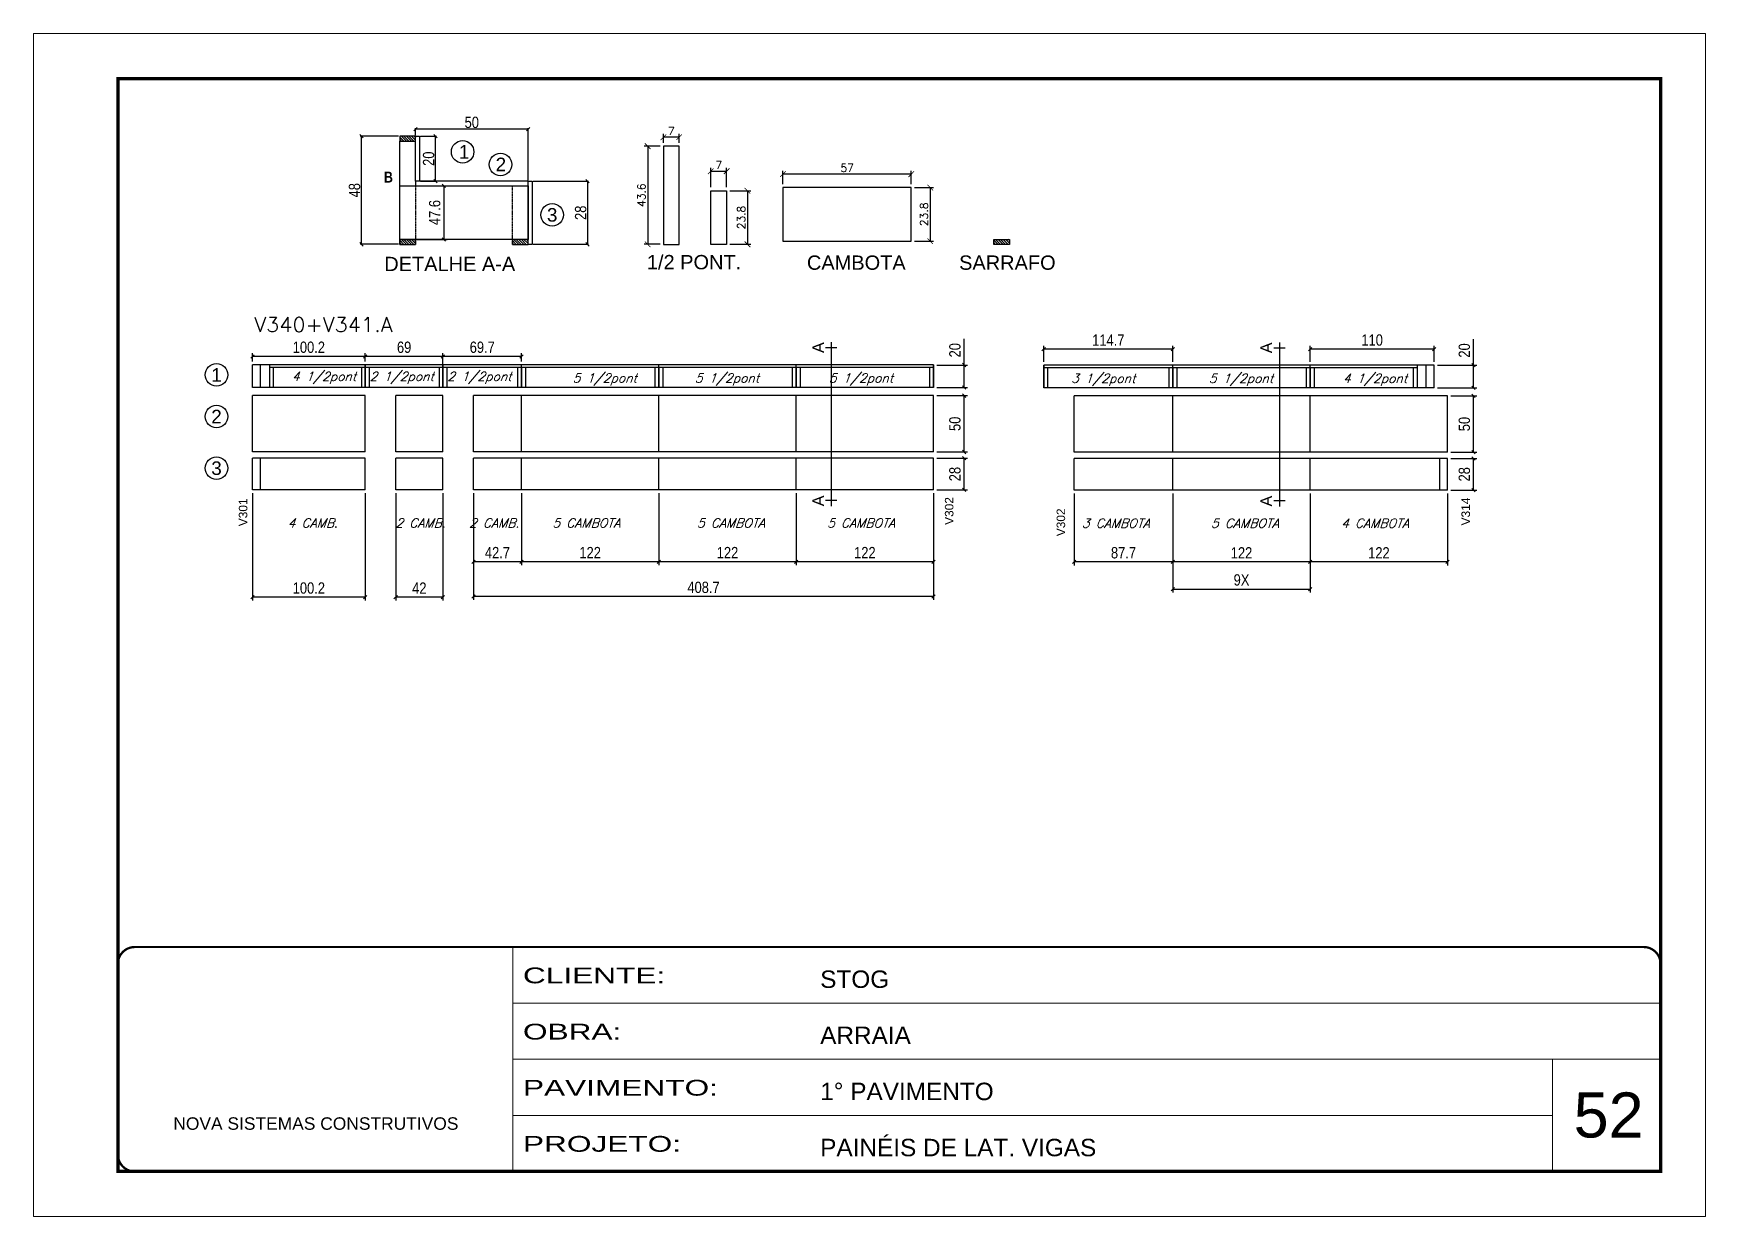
# Model space of a CAD drawing. Extents: x -3394 to 16474, y -5031 to 14397.
# Drawn here: x 9027 to 10512, y -436 to 614 of the extents above; entities that cross this region are included whole.
import ezdxf
from ezdxf.enums import TextEntityAlignment as Align

# ---------------------------------------------------------------- set-up
doc = ezdxf.new("R2010")
doc.units = 0
for name, pattern in [('CONTINUO', [0]), ('DASHED', [0.75, 0.5, -0.25]), ('HIDDEN', [0.375, 0.25, -0.125])]:
    doc.linetypes.add(name, pattern=pattern)
doc.layers.get('0').update_dxf_attribs({"linetype": 'CONTINUOUS'})
doc.layers.get('Defpoints').update_dxf_attribs({"linetype": 'CONTINUOUS'})
for name, color, linetype, lineweight in [('CARIMBO', 255, 'CONTINUOUS', 9), ('Folhas', 255, 'CONTINUOUS', 9), ('SARRAFO DE PRESSAO', 251, 'DASHED', 9), ('Texto Seção', 7, 'CONTINUOUS', 15)]:
    doc.layers.add(name, color=color, linetype=linetype, lineweight=lineweight)
for name, color, linetype in [('COTA', 241, 'CONTINUOUS'), ('detalhes', 4, 'CONTINUOUS'), ('NOMENCLATURA', 7, 'CONTINUOUS'), ('Painéis', 200, 'CONTINUOUS'), ('Sarr 3.5x7', 81, 'CONTINUOUS'), ('SARR_2.2x7', 40, 'CONTINUOUS'), ('SARR_3.5x7', 81, 'CONTINUOUS'), ('texto', 7, 'CONTINUOUS')]:
    doc.layers.add(name, color=color, linetype=linetype)
doc.styles.add('ARIAL', font='arial.ttf')
doc.styles.add('COTA TECNICA', font='techl___.ttf', dxfattribs={"height": 10})
doc.styles.add('COTA TECNICA 2X', font='techl___.ttf', dxfattribs={"height": 10})
doc.styles.add('REGUA-120', font='ROMANS.shx', dxfattribs={"height": 15})
doc.styles.add('ROMANS', font='romans.shx')
doc.styles.add('TECNICA', font='techb___.ttf', dxfattribs={"height": 10})
doc.styles.add('Tecnologia', font='')
doc.styles.get('Tecnologia').set_extended_font_data('Forgotten Futurist')
doc.dimstyles.new('Cota Seção (2x)', dxfattribs={"dimtxt": 7, "dimasz": 5, "dimexe": 3, "dimexo": 3, "dimgap": 2, "dimtad": 3, "dimdec": 1, "dimlfac": 0.5, "dimzin": 12, "dimdsep": 46, "dimtxsty": 'ROMANS', "dimblk": 'ARCHTICK', "dimcen": 0, "dimclrd": 4, "dimclre": 4, "dimclrt": 1, "dimadec": 1, "dimazin": 3, "dimtfac": 1, "dimtdec": 1, "dimtmove": 0, "dimatfit": 3, "dimldrblk": 'OBLIQUE', "dimfxl": 1, "dimtolj": 1, "dimtzin": 12, "dimarcsym": 0})
doc.dimstyles.new('PAINEL', dxfattribs={"dimtxt": 10, "dimasz": 3, "dimexe": 3, "dimexo": 3, "dimgap": 3, "dimtad": 1, "dimdec": 1, "dimzin": 12, "dimdsep": 46, "dimtxsty": 'COTA TECNICA', "dimblk1": 'OBLIQUE', "dimblk2": 'OBLIQUE', "dimsah": 1, "dimcen": 0.9, "dimclrd": 4, "dimclre": 4, "dimclrt": 240, "dimadec": 1, "dimazin": 3, "dimtfac": 1, "dimtdec": 1, "dimtmove": 0, "dimatfit": 3, "dimfxl": 1, "dimtolj": 1, "dimtzin": 12, "dimarcsym": 0})
doc.dimstyles.new('SECAO', dxfattribs={"dimscale": 0.333333, "dimtxt": 5, "dimasz": 9, "dimexe": 3, "dimexo": 3, "dimgap": 3, "dimtad": 1, "dimdec": 1, "dimlfac": 0.5, "dimzin": 12, "dimdsep": 46, "dimtxsty": 'COTA TECNICA 2X', "dimblk1": 'OBLIQUE', "dimblk2": 'OBLIQUE', "dimsah": 1, "dimcen": 0.9, "dimclrd": 4, "dimclre": 4, "dimclrt": 240, "dimadec": 1, "dimazin": 3, "dimtfac": 1, "dimtdec": 1, "dimtmove": 0, "dimatfit": 3, "dimfxl": 1, "dimtolj": 1, "dimtzin": 12, "dimarcsym": 0})
pattern_1 = [(135, (40171.8616, -122994.1028), (-1.122532015, -1.122532015), [])]
pattern_2 = [(135, (40071.8616, -123085.7028), (-1.122532015, -1.122532015), [])]
pattern_3 = [(135, (40171.8616, -123085.7028), (-1.122532015, -1.122532015), [])]

msp = doc.modelspace()

# ---------------------------------------------------------------- texts
at = {"layer": 'CARIMBO', "style": 'ARIAL'}
msp.add_text('52', height=40, dxfattribs=at).set_placement((10395.07, -366.21))
at = {"layer": 'detalhes', "style": 'TECNICA'}
msp.add_text('B', height=9.6, dxfattribs=at).set_placement((9338.5, 481.35))
at = {"layer": 'detalhes', "color": 0, "linetype": 'Continuous', "style": 'ARIAL'}
for p in [(9724.1, 334.83), (10122, 334.62), (9724.1, 198.81), (10122, 198.6)]:
    msp.add_text('A', height=10.22, rotation=90, dxfattribs=at).set_placement(p, align=Align.MIDDLE_CENTER)
at = {"layer": 'NOMENCLATURA', "linetype": 'Continuous', "style": 'ARIAL'}
for s, p in [('V301', (9217.15, 176.32)), ('V302', (9844.23, 177.51)), ('V314', (10303, 177.04)), ('V302', (9943.44, 167.44))]:
    msp.add_text(s, height=7.567, rotation=90, dxfattribs=at).set_placement(p)
at = {"layer": 'Painéis', "color": 255, "style": 'ARIAL'}
for s, p in [('1', (9409.62, 508.54)), ('2', (9442.32, 497.42)), ('3', (9487.92, 452.64)), ('1', (9189.8, 310.62)), ('2', (9189.8, 273.66)), ('3', (9189.8, 227.83))]:
    msp.add_text(s, height=12, dxfattribs=at).set_placement(p, align=Align.MIDDLE_CENTER)
at = {"layer": 'texto', "color": 2, "char_height": 8, "attachment_point": 5, "style": 'ROMANS'}
for s, insert in [('{\\Q19;\\C256;4 1/2pont}', (9285.33, 307.93)), ('{\\Q19;\\C256;2 1/2pont}', (9354.33, 307.93)), ('{\\Q19;\\C256;2 1/2pont}', (9423.33, 307.93)), ('{\\Q19;\\C256;5 1/2pont}', (9534.65, 306.49)), ('{\\Q19;\\C256;5 1/2pont}', (9643.18, 306.49)), ('{\\Q19;\\C256;5 1/2pont}', (9762.18, 306.49)), ('{\\Q19;\\C256;3 1/2pont}', (9977.32, 306.27)), ('{\\Q19;\\C256;5 1/2pont}', (10099.69, 306.27)), ('{\\Q19;\\C256;4 1/2pont}', (10218.68, 306.27)), ('{\\Q19;\\C256;4 CAMB.}', (9275.24, 179.22)), ('{\\Q19;\\C256;2 CAMB.}', (9370.87, 179.22)), ('{\\Q19;\\C256;2 CAMB.}', (9436.35, 179.22)), ('{\\Q19;\\C256;5 CAMBOTA}', (9518.18, 179.22)), ('{\\Q19;\\C256;5 CAMBOTA}', (9646.58, 179.22)), ('{\\Q19;\\C256;5 CAMBOTA}', (9762.18, 179.22)), ('{\\Q19;\\C256;3 CAMBOTA}', (9988.39, 179.01)), ('{\\Q19;\\C256;5 CAMBOTA}', (10103.08, 179.01)), ('{\\Q19;\\C256;4 CAMBOTA}', (10218.68, 179.01))]:
    msp.add_mtext(s, dxfattribs=dict(at, insert=insert))
at = {"layer": 'Texto Seção', "color": 0, "linetype": 'Continuous', "style": 'ARIAL'}
for s, height, p in [('1/2 PONT.', 12.696, (9613.89, 410.69)), ('CAMBOTA', 12.696, (9757.99, 410.26)), ('SARRAFO', 12.696, (9892.15, 410.26)), ('DETALHE A-A', 12.6957, (9396.93, 409.08))]:
    msp.add_text(s, height=height, dxfattribs=at).set_placement(p, align=Align.MIDDLE_CENTER)
at = {"layer": 'Texto Seção', "style": 'REGUA-120', "width": 1.05}
msp.add_text('V340+V341.A', height=13, dxfattribs=at).set_placement((9223.27, 348.72))

# ---------------------------------------------------------------- blocks, each defined once
blk = doc.blocks.new('9999999999')
at = {"color": 30, "linetype": 'CONTINUO'}
for p, q in [((98564.6, 34230.2), (98564.6, 34429.4)), ((98564.6, 34379.6), (99584, 34379.6)), ((98564.6, 34329.8), (99488, 34329.8)), ((99584, 34329.8), (99488, 34329.8)), ((99488, 34329.8), (99488, 34230.2)), ((98564.6, 34280), (99488, 34280))]:
    blk.add_line(p, q, dxfattribs=at)
at = {"color": 30, "linetype": 'CONTINUO', "const_width": 2}
blk.add_lwpolyline([(99584, 34230.2), (99584, 34414.4, 0.414214), (99569, 34429.4), (98229, 34429.4, 0.414214), (98214, 34414.4), (98214, 34245.2, 0.414214), (98229, 34230.2), (99584, 34230.2)], format="xyb", dxfattribs=at)
at = {"layer": 'Folhas'}
blk.add_lwpolyline([(98139, 34190.2), (99624, 34190.2), (99624, 35240.2), (98139, 35240.2)], close=True, dxfattribs=at)
at = {"layer": 'Folhas', "color": 30, "const_width": 3}
blk.add_lwpolyline([(98214, 34230.2), (99584, 34230.2), (99584, 35200.2), (98214, 35200.2)], close=True, dxfattribs=at)
at = {"color": 7, "linetype": 'Continuous', "ltscale": 5, "style": 'ARIAL'}
for s, height, p in [('STOG', 15.48, (98837.7, 34393.1)), ('ARRAIA', 15.48, (98837.7, 34343.3)), ('1° PAVIMENTO', 15.483, (98837.7, 34293.5)), ('NOVA SISTEMAS CONSTRUTIVOS', 11.059, (98263.2, 34267.2)), ('PAINÉIS DE LAT. VIGAS', 15.483, (98837.7, 34243.7))]:
    blk.add_text(s, height=height, dxfattribs=at).set_placement(p)
at = {"layer": 'Folhas', "color": 7, "style": 'Tecnologia', "width": 1.5}
for s, p in [('CLIENTE:', (98573.7, 34397.2)), ('OBRA:', (98573.7, 34347.3)), ('PAVIMENTO:', (98573.7, 34297.5)), ('PROJETO:', (98573.7, 34247.7))]:
    blk.add_text(s, height=14, dxfattribs=at).set_placement(p)
blk = doc.blocks.new('_Oblique')
at = {"color": 0, "linetype": 'ByBlock', "lineweight": -2}
blk.add_line((-0.5, -0.5), (0.5, 0.5), dxfattribs=at)
blk = doc.blocks.new('*D1697')
at = {"layer": 'COTA', "color": 4, "lineweight": -2, "transparency": 16777216}
for p, q in [((9924.4, 322.2), (9924.4, 336.4)), ((10039.1, 333.4), (9924.4, 333.4)), ((10039.1, 322.2), (10039.1, 336.4))]:
    blk.add_line(p, q, dxfattribs=at)
at = {"layer": 'Defpoints', "color": 0, "transparency": 16777216}
for p in [(9924.4, 333.4), (9924.4, 319.2), (10039.1, 319.2)]:
    blk.add_point(p, dxfattribs=at)
at = {"layer": 'COTA', "color": 4, "lineweight": -2, "transparency": 16777216, "xscale": 3, "yscale": 3, "zscale": 3, "rotation": 180}
blk.add_blockref('_Oblique', (9924.4, 333.4), dxfattribs=at)
at = {"layer": 'COTA', "color": 4, "lineweight": -2, "transparency": 16777216, "xscale": 3, "yscale": 3, "zscale": 3}
blk.add_blockref('_Oblique', (10039.1, 333.4), dxfattribs=at)
at = {"layer": 'COTA', "color": 240, "transparency": 16777216, "insert": (9981.8, 341.5), "char_height": 10, "attachment_point": 5, "style": 'COTA TECNICA'}
blk.add_mtext('\\A1;114.7', dxfattribs=at)
blk = doc.blocks.new('*D1698')
at = {"layer": 'COTA', "color": 4, "linetype": 'ByBlock', "lineweight": -2, "transparency": 16777216}
for p, q in [((10161.1, 205.4), (10161.1, 141.6)), ((10283.1, 205.4), (10283.1, 141.6)), ((10283.1, 144.6), (10161.1, 144.6))]:
    blk.add_line(p, q, dxfattribs=at)
at = {"layer": 'Defpoints', "color": 0, "linetype": 'ByBlock', "transparency": 16777216}
for p in [(10161.1, 208.4), (10283.1, 208.4), (10161.1, 144.6)]:
    blk.add_point(p, dxfattribs=at)
at = {"layer": 'COTA', "color": 4, "linetype": 'ByBlock', "lineweight": -2, "transparency": 16777216, "xscale": 3, "yscale": 3, "zscale": 3, "rotation": 180}
blk.add_blockref('_Oblique', (10161.1, 144.6), dxfattribs=at)
at = {"layer": 'COTA', "color": 4, "linetype": 'ByBlock', "lineweight": -2, "transparency": 16777216, "xscale": 3, "yscale": 3, "zscale": 3}
blk.add_blockref('_Oblique', (10283.1, 144.6), dxfattribs=at)
at = {"layer": 'COTA', "color": 240, "linetype": 'ByBlock', "transparency": 16777216, "insert": (10222.1, 152.7), "char_height": 10, "attachment_point": 5, "style": 'COTA TECNICA'}
blk.add_mtext('\\A1;122', dxfattribs=at)
blk = doc.blocks.new('*D1699')
at = {"layer": 'COTA', "color": 4, "lineweight": -2, "transparency": 16777216}
for p, q in [((10039.1, 205.4), (10039.1, 141.6)), ((10161.1, 205.4), (10161.1, 141.6)), ((10161.1, 144.6), (10039.1, 144.6))]:
    blk.add_line(p, q, dxfattribs=at)
at = {"layer": 'Defpoints', "color": 0, "transparency": 16777216}
for p in [(10039.1, 208.4), (10161.1, 208.4), (10039.1, 144.6)]:
    blk.add_point(p, dxfattribs=at)
at = {"layer": 'COTA', "color": 4, "lineweight": -2, "transparency": 16777216, "xscale": 3, "yscale": 3, "zscale": 3, "rotation": 180}
blk.add_blockref('_Oblique', (10039.1, 144.6), dxfattribs=at)
at = {"layer": 'COTA', "color": 4, "lineweight": -2, "transparency": 16777216, "xscale": 3, "yscale": 3, "zscale": 3}
blk.add_blockref('_Oblique', (10161.1, 144.6), dxfattribs=at)
at = {"layer": 'COTA', "color": 240, "transparency": 16777216, "insert": (10100.1, 152.7), "char_height": 10, "attachment_point": 5, "style": 'COTA TECNICA'}
blk.add_mtext('\\A1;122', dxfattribs=at)
blk = doc.blocks.new('*D1700')
at = {"layer": 'COTA', "color": 4, "lineweight": -2, "transparency": 16777216}
for p, q in [((9951.4, 205.4), (9951.4, 141.6)), ((10039.1, 205.4), (10039.1, 141.6)), ((10039.1, 144.6), (9951.4, 144.6))]:
    blk.add_line(p, q, dxfattribs=at)
at = {"layer": 'Defpoints', "color": 0, "transparency": 16777216}
for p in [(9951.4, 208.4), (10039.1, 208.4), (9951.4, 144.6)]:
    blk.add_point(p, dxfattribs=at)
at = {"layer": 'COTA', "color": 4, "lineweight": -2, "transparency": 16777216, "xscale": 3, "yscale": 3, "zscale": 3, "rotation": 180}
blk.add_blockref('_Oblique', (9951.4, 144.6), dxfattribs=at)
at = {"layer": 'COTA', "color": 4, "lineweight": -2, "transparency": 16777216, "xscale": 3, "yscale": 3, "zscale": 3}
blk.add_blockref('_Oblique', (10039.1, 144.6), dxfattribs=at)
at = {"layer": 'COTA', "color": 240, "transparency": 16777216, "insert": (9995.3, 152.7), "char_height": 10, "attachment_point": 5, "style": 'COTA TECNICA'}
blk.add_mtext('\\A1;87.7', dxfattribs=at)
blk = doc.blocks.new('*D1701')
at = {"layer": 'COTA', "color": 4, "linetype": 'ByBlock', "lineweight": -2, "transparency": 16777216}
for p, q in [((9704.6, 205.6), (9704.6, 141.8)), ((9826.6, 205.6), (9826.6, 141.8)), ((9826.6, 144.8), (9704.6, 144.8))]:
    blk.add_line(p, q, dxfattribs=at)
at = {"layer": 'Defpoints', "color": 0, "linetype": 'ByBlock', "transparency": 16777216}
for p in [(9704.6, 208.6), (9826.6, 208.6), (9704.6, 144.8)]:
    blk.add_point(p, dxfattribs=at)
at = {"layer": 'COTA', "color": 4, "linetype": 'ByBlock', "lineweight": -2, "transparency": 16777216, "xscale": 3, "yscale": 3, "zscale": 3, "rotation": 180}
blk.add_blockref('_Oblique', (9704.6, 144.8), dxfattribs=at)
at = {"layer": 'COTA', "color": 4, "linetype": 'ByBlock', "lineweight": -2, "transparency": 16777216, "xscale": 3, "yscale": 3, "zscale": 3}
blk.add_blockref('_Oblique', (9826.6, 144.8), dxfattribs=at)
at = {"layer": 'COTA', "color": 240, "linetype": 'ByBlock', "transparency": 16777216, "insert": (9765.6, 152.9), "char_height": 10, "attachment_point": 5, "style": 'COTA TECNICA'}
blk.add_mtext('\\A1;122', dxfattribs=at)
blk = doc.blocks.new('*D1702')
at = {"layer": 'COTA', "color": 4, "linetype": 'ByBlock', "lineweight": -2, "transparency": 16777216}
for p, q in [((9460.6, 205.6), (9460.6, 141.8)), ((9582.6, 205.6), (9582.6, 141.8)), ((9582.6, 144.8), (9460.6, 144.8))]:
    blk.add_line(p, q, dxfattribs=at)
at = {"layer": 'Defpoints', "color": 0, "linetype": 'ByBlock', "transparency": 16777216}
for p in [(9460.6, 208.6), (9582.6, 208.6), (9460.6, 144.8)]:
    blk.add_point(p, dxfattribs=at)
at = {"layer": 'COTA', "color": 4, "linetype": 'ByBlock', "lineweight": -2, "transparency": 16777216, "xscale": 3, "yscale": 3, "zscale": 3, "rotation": 180}
blk.add_blockref('_Oblique', (9460.6, 144.8), dxfattribs=at)
at = {"layer": 'COTA', "color": 4, "linetype": 'ByBlock', "lineweight": -2, "transparency": 16777216, "xscale": 3, "yscale": 3, "zscale": 3}
blk.add_blockref('_Oblique', (9582.6, 144.8), dxfattribs=at)
at = {"layer": 'COTA', "color": 240, "linetype": 'ByBlock', "transparency": 16777216, "insert": (9521.6, 152.9), "char_height": 10, "attachment_point": 5, "style": 'COTA TECNICA'}
blk.add_mtext('\\A1;122', dxfattribs=at)
blk = doc.blocks.new('*D1703')
at = {"layer": 'COTA', "color": 4, "lineweight": -2, "transparency": 16777216}
for p, q in [((9582.6, 205.6), (9582.6, 141.8)), ((9704.6, 205.6), (9704.6, 141.8)), ((9704.6, 144.8), (9582.6, 144.8))]:
    blk.add_line(p, q, dxfattribs=at)
at = {"layer": 'Defpoints', "color": 0, "transparency": 16777216}
for p in [(9582.6, 208.6), (9704.6, 208.6), (9582.6, 144.8)]:
    blk.add_point(p, dxfattribs=at)
at = {"layer": 'COTA', "color": 4, "lineweight": -2, "transparency": 16777216, "xscale": 3, "yscale": 3, "zscale": 3, "rotation": 180}
blk.add_blockref('_Oblique', (9582.6, 144.8), dxfattribs=at)
at = {"layer": 'COTA', "color": 4, "lineweight": -2, "transparency": 16777216, "xscale": 3, "yscale": 3, "zscale": 3}
blk.add_blockref('_Oblique', (9704.6, 144.8), dxfattribs=at)
at = {"layer": 'COTA', "color": 240, "transparency": 16777216, "insert": (9643.6, 152.9), "char_height": 10, "attachment_point": 5, "style": 'COTA TECNICA'}
blk.add_mtext('\\A1;122', dxfattribs=at)
blk = doc.blocks.new('*D1704')
at = {"layer": 'COTA', "color": 4, "lineweight": -2, "transparency": 16777216}
for p, q in [((9417.9, 205.6), (9417.9, 141.8)), ((9460.6, 205.6), (9460.6, 141.8)), ((9460.6, 144.8), (9417.9, 144.8))]:
    blk.add_line(p, q, dxfattribs=at)
at = {"layer": 'Defpoints', "color": 0, "transparency": 16777216}
for p in [(9417.9, 208.6), (9460.6, 208.6), (9417.9, 144.8)]:
    blk.add_point(p, dxfattribs=at)
at = {"layer": 'COTA', "color": 4, "lineweight": -2, "transparency": 16777216, "xscale": 3, "yscale": 3, "zscale": 3, "rotation": 180}
blk.add_blockref('_Oblique', (9417.9, 144.8), dxfattribs=at)
at = {"layer": 'COTA', "color": 4, "lineweight": -2, "transparency": 16777216, "xscale": 3, "yscale": 3, "zscale": 3}
blk.add_blockref('_Oblique', (9460.6, 144.8), dxfattribs=at)
at = {"layer": 'COTA', "color": 240, "transparency": 16777216, "insert": (9439.3, 152.9), "char_height": 10, "attachment_point": 5, "style": 'COTA TECNICA'}
blk.add_mtext('\\A1;42.7', dxfattribs=at)
blk = doc.blocks.new('*D1741')
at = {"layer": 'COTA', "color": 4, "lineweight": -2, "transparency": 16777216}
for p, q in [((9417.9, 205.6), (9417.9, 110.9)), ((9826.6, 205.6), (9826.6, 110.9)), ((9826.6, 113.9), (9417.9, 113.9))]:
    blk.add_line(p, q, dxfattribs=at)
at = {"layer": 'Defpoints', "color": 0, "transparency": 16777216}
for p in [(9417.9, 208.6), (9826.6, 208.6), (9417.9, 113.9)]:
    blk.add_point(p, dxfattribs=at)
at = {"layer": 'COTA', "color": 4, "lineweight": -2, "transparency": 16777216, "xscale": 3, "yscale": 3, "zscale": 3, "rotation": 180}
blk.add_blockref('_Oblique', (9417.9, 113.9), dxfattribs=at)
at = {"layer": 'COTA', "color": 4, "lineweight": -2, "transparency": 16777216, "xscale": 3, "yscale": 3, "zscale": 3}
blk.add_blockref('_Oblique', (9826.6, 113.9), dxfattribs=at)
at = {"layer": 'COTA', "color": 240, "transparency": 16777216, "insert": (9622.3, 122), "char_height": 10, "attachment_point": 5, "style": 'COTA TECNICA'}
blk.add_mtext('\\A1;408.7', dxfattribs=at)
blk = doc.blocks.new('*D1692')
at = {"layer": 'COTA', "color": 4, "lineweight": -2, "transparency": 16777216}
for p, q in [((9348.9, 205.6), (9348.9, 110.3)), ((9390.9, 205.6), (9390.9, 110.3)), ((9390.9, 113.3), (9348.9, 113.3))]:
    blk.add_line(p, q, dxfattribs=at)
at = {"layer": 'Defpoints', "color": 0, "transparency": 16777216}
for p in [(9348.9, 208.6), (9390.9, 208.6), (9348.9, 113.3)]:
    blk.add_point(p, dxfattribs=at)
at = {"layer": 'COTA', "color": 4, "lineweight": -2, "transparency": 16777216, "xscale": 3, "yscale": 3, "zscale": 3, "rotation": 180}
blk.add_blockref('_Oblique', (9348.9, 113.3), dxfattribs=at)
at = {"layer": 'COTA', "color": 4, "lineweight": -2, "transparency": 16777216, "xscale": 3, "yscale": 3, "zscale": 3}
blk.add_blockref('_Oblique', (9390.9, 113.3), dxfattribs=at)
at = {"layer": 'COTA', "color": 240, "transparency": 16777216, "insert": (9369.9, 121.4), "char_height": 10, "attachment_point": 5, "style": 'COTA TECNICA'}
blk.add_mtext('\\A1;42', dxfattribs=at)
blk = doc.blocks.new('*D1693')
at = {"layer": 'COTA', "color": 4, "lineweight": -2, "transparency": 16777216}
for p, q in [((9221.7, 205.6), (9221.7, 110.3)), ((9321.9, 205.6), (9321.9, 110.3)), ((9321.9, 113.3), (9221.7, 113.3))]:
    blk.add_line(p, q, dxfattribs=at)
at = {"layer": 'Defpoints', "color": 0, "transparency": 16777216}
for p in [(9221.7, 208.6), (9321.9, 208.6), (9221.7, 113.3)]:
    blk.add_point(p, dxfattribs=at)
at = {"layer": 'COTA', "color": 4, "lineweight": -2, "transparency": 16777216, "xscale": 3, "yscale": 3, "zscale": 3, "rotation": 180}
blk.add_blockref('_Oblique', (9221.7, 113.3), dxfattribs=at)
at = {"layer": 'COTA', "color": 4, "lineweight": -2, "transparency": 16777216, "xscale": 3, "yscale": 3, "zscale": 3}
blk.add_blockref('_Oblique', (9321.9, 113.3), dxfattribs=at)
at = {"layer": 'COTA', "color": 240, "transparency": 16777216, "insert": (9271.8, 121.4), "char_height": 10, "attachment_point": 5, "style": 'COTA TECNICA'}
blk.add_mtext('\\A1;100.2', dxfattribs=at)
blk = doc.blocks.new('*D1694')
at = {"layer": 'COTA', "color": 4, "lineweight": -2, "transparency": 16777216}
for p, q in [((9829.6, 236.6), (9856.7, 236.6)), ((9853.7, 208.6), (9853.7, 236.6)), ((9829.6, 208.6), (9856.7, 208.6))]:
    blk.add_line(p, q, dxfattribs=at)
at = {"layer": 'Defpoints', "color": 0, "transparency": 16777216}
for p in [(9826.6, 236.6), (9853.7, 236.6), (9826.6, 208.6)]:
    blk.add_point(p, dxfattribs=at)
at = {"layer": 'COTA', "color": 4, "lineweight": -2, "transparency": 16777216, "xscale": 3, "yscale": 3, "zscale": 3}
for p, rotation in [((9853.7, 236.6), 90), ((9853.7, 208.6), 270)]:
    blk.add_blockref('_Oblique', p, dxfattribs=dict(at, rotation=rotation))
at = {"layer": 'COTA', "color": 240, "transparency": 16777216, "insert": (9845.6, 222.6), "char_height": 10, "attachment_point": 5, "rotation": 90, "style": 'COTA TECNICA'}
blk.add_mtext('\\A1;28', dxfattribs=at)
blk = doc.blocks.new('*D1695')
at = {"layer": 'COTA', "color": 4, "lineweight": -2, "transparency": 16777216}
for p, q in [((9829.6, 292.2), (9856.7, 292.2)), ((9853.7, 242.2), (9853.7, 292.2)), ((9829.6, 242.2), (9856.7, 242.2))]:
    blk.add_line(p, q, dxfattribs=at)
at = {"layer": 'Defpoints', "color": 0, "transparency": 16777216}
for p in [(9826.6, 292.2), (9853.7, 292.2), (9826.6, 242.2)]:
    blk.add_point(p, dxfattribs=at)
at = {"layer": 'COTA', "color": 4, "lineweight": -2, "transparency": 16777216, "xscale": 3, "yscale": 3, "zscale": 3}
for p, rotation in [((9853.7, 292.2), 90), ((9853.7, 242.2), 270)]:
    blk.add_blockref('_Oblique', p, dxfattribs=dict(at, rotation=rotation))
at = {"layer": 'COTA', "color": 240, "transparency": 16777216, "insert": (9845.6, 267.2), "char_height": 10, "attachment_point": 5, "rotation": 90, "style": 'COTA TECNICA'}
blk.add_mtext('\\A1;50', dxfattribs=at)
blk = doc.blocks.new('*D1696')
at = {"layer": 'COTA', "color": 4, "lineweight": -2, "transparency": 16777216}
for p, q in [((9853.7, 319.4), (9853.7, 342.6)), ((9829.6, 319.4), (9856.7, 319.4)), ((9853.7, 299.4), (9853.7, 319.4)), ((9829.6, 299.4), (9856.7, 299.4))]:
    blk.add_line(p, q, dxfattribs=at)
at = {"layer": 'Defpoints', "color": 0, "transparency": 16777216}
for p in [(9826.6, 319.4), (9853.7, 319.4), (9826.6, 299.4)]:
    blk.add_point(p, dxfattribs=at)
at = {"layer": 'COTA', "color": 4, "lineweight": -2, "transparency": 16777216, "xscale": 3, "yscale": 3, "zscale": 3}
for p, rotation in [((9853.7, 319.4), 90), ((9853.7, 299.4), 270)]:
    blk.add_blockref('_Oblique', p, dxfattribs=dict(at, rotation=rotation))
at = {"layer": 'COTA', "color": 240, "transparency": 16777216, "insert": (9845.6, 332.5), "char_height": 10, "attachment_point": 5, "rotation": 90, "style": 'COTA TECNICA'}
blk.add_mtext('\\A1;20', dxfattribs=at)
blk = doc.blocks.new('*D1742')
at = {"layer": 'COTA', "color": 4, "lineweight": -2, "transparency": 16777216}
for p, q in [((9390.9, 320.2), (9390.9, 330)), ((9460.6, 327), (9390.9, 327)), ((9460.6, 322.4), (9460.6, 330))]:
    blk.add_line(p, q, dxfattribs=at)
at = {"layer": 'Defpoints', "color": 0, "transparency": 16777216}
for p in [(9390.9, 327), (9390.9, 317.2), (9460.6, 319.4)]:
    blk.add_point(p, dxfattribs=at)
at = {"layer": 'COTA', "color": 4, "lineweight": -2, "transparency": 16777216, "xscale": 3, "yscale": 3, "zscale": 3, "rotation": 180}
blk.add_blockref('_Oblique', (9390.9, 327), dxfattribs=at)
at = {"layer": 'COTA', "color": 4, "lineweight": -2, "transparency": 16777216, "xscale": 3, "yscale": 3, "zscale": 3}
blk.add_blockref('_Oblique', (9460.6, 327), dxfattribs=at)
at = {"layer": 'COTA', "color": 240, "transparency": 16777216, "insert": (9425.8, 335.1), "char_height": 10, "attachment_point": 5, "style": 'COTA TECNICA'}
blk.add_mtext('\\A1;69.7', dxfattribs=at)
blk = doc.blocks.new('*D1743')
at = {"layer": 'COTA', "color": 4, "lineweight": -2, "transparency": 16777216}
for p, q in [((9321.9, 322.4), (9321.9, 330)), ((9390.9, 327), (9321.9, 327)), ((9390.9, 320.2), (9390.9, 330))]:
    blk.add_line(p, q, dxfattribs=at)
at = {"layer": 'Defpoints', "color": 0, "transparency": 16777216}
for p in [(9321.9, 327), (9321.9, 319.4), (9390.9, 317.2)]:
    blk.add_point(p, dxfattribs=at)
at = {"layer": 'COTA', "color": 4, "lineweight": -2, "transparency": 16777216, "xscale": 3, "yscale": 3, "zscale": 3, "rotation": 180}
blk.add_blockref('_Oblique', (9321.9, 327), dxfattribs=at)
at = {"layer": 'COTA', "color": 4, "lineweight": -2, "transparency": 16777216, "xscale": 3, "yscale": 3, "zscale": 3}
blk.add_blockref('_Oblique', (9390.9, 327), dxfattribs=at)
at = {"layer": 'COTA', "color": 240, "transparency": 16777216, "insert": (9356.4, 335.1), "char_height": 10, "attachment_point": 5, "style": 'COTA TECNICA'}
blk.add_mtext('\\A1;69', dxfattribs=at)
blk = doc.blocks.new('*D1744')
at = {"layer": 'COTA', "color": 4, "lineweight": -2, "transparency": 16777216}
for p, q in [((9221.7, 322.4), (9221.7, 330)), ((9321.9, 327), (9221.7, 327)), ((9321.9, 322.4), (9321.9, 330))]:
    blk.add_line(p, q, dxfattribs=at)
at = {"layer": 'Defpoints', "color": 0, "transparency": 16777216}
for p in [(9221.7, 327), (9221.7, 319.4), (9321.9, 319.4)]:
    blk.add_point(p, dxfattribs=at)
at = {"layer": 'COTA', "color": 4, "lineweight": -2, "transparency": 16777216, "xscale": 3, "yscale": 3, "zscale": 3, "rotation": 180}
blk.add_blockref('_Oblique', (9221.7, 327), dxfattribs=at)
at = {"layer": 'COTA', "color": 4, "lineweight": -2, "transparency": 16777216, "xscale": 3, "yscale": 3, "zscale": 3}
blk.add_blockref('_Oblique', (9321.9, 327), dxfattribs=at)
at = {"layer": 'COTA', "color": 240, "transparency": 16777216, "insert": (9271.8, 335.1), "char_height": 10, "attachment_point": 5, "style": 'COTA TECNICA'}
blk.add_mtext('\\A1;100.2', dxfattribs=at)
blk = doc.blocks.new('*D1715')
at = {"layer": 'COTA', "color": 4, "lineweight": -2, "transparency": 16777216}
for p, q in [((9351.5, 522.5), (9317.5, 522.5)), ((9318.5, 426.5), (9318.5, 522.5)), ((9351.5, 426.5), (9317.5, 426.5))]:
    blk.add_line(p, q, dxfattribs=at)
at = {"layer": 'Defpoints', "color": 0, "transparency": 16777216}
for p in [(9318.5, 522.5), (9352.5, 522.5), (9352.5, 426.5)]:
    blk.add_point(p, dxfattribs=at)
at = {"layer": 'COTA', "color": 4, "lineweight": -2, "transparency": 16777216, "xscale": 3, "yscale": 3, "zscale": 3}
for p, rotation in [((9318.5, 522.5), 90), ((9318.5, 426.5), 270)]:
    blk.add_blockref('_Oblique', p, dxfattribs=dict(at, rotation=rotation))
at = {"layer": 'COTA', "color": 240, "transparency": 16777216, "insert": (9312.4, 474.5), "char_height": 10, "attachment_point": 5, "rotation": 90, "style": 'COTA TECNICA 2X'}
blk.add_mtext('\\A1;48', dxfattribs=at)
blk = doc.blocks.new('*D1716')
at = {"layer": 'COTA', "color": 4, "lineweight": -2, "transparency": 16777216}
for p, q in [((9371.1, 522.5), (9385.3, 522.5)), ((9384.3, 482.5), (9384.3, 522.5)), ((9371.1, 482.5), (9385.3, 482.5))]:
    blk.add_line(p, q, dxfattribs=at)
at = {"layer": 'Defpoints', "color": 0, "transparency": 16777216}
for p in [(9370.1, 522.5), (9384.3, 522.5), (9370.1, 482.5)]:
    blk.add_point(p, dxfattribs=at)
at = {"layer": 'COTA', "color": 4, "lineweight": -2, "transparency": 16777216, "xscale": 3, "yscale": 3, "zscale": 3}
for p, rotation in [((9384.3, 522.5), 90), ((9384.3, 482.5), 270)]:
    blk.add_blockref('_Oblique', p, dxfattribs=dict(at, rotation=rotation))
at = {"layer": 'COTA', "color": 240, "transparency": 16777216, "insert": (9378.2, 502.5), "char_height": 10, "attachment_point": 5, "rotation": 90, "style": 'COTA TECNICA 2X'}
blk.add_mtext('\\A1;20', dxfattribs=at)
blk = doc.blocks.new('*D1717')
at = {"layer": 'COTA', "color": 4, "lineweight": -2, "transparency": 16777216}
for p, q in [((9471.1, 482.5), (9520.3, 482.5)), ((9519.3, 482.5), (9519.3, 426.5)), ((9471.1, 426.5), (9520.3, 426.5))]:
    blk.add_line(p, q, dxfattribs=at)
at = {"layer": 'Defpoints', "color": 0, "transparency": 16777216}
for p in [(9470.1, 482.5), (9470.1, 426.5), (9519.3, 426.5)]:
    blk.add_point(p, dxfattribs=at)
at = {"layer": 'COTA', "color": 4, "lineweight": -2, "transparency": 16777216, "xscale": 3, "yscale": 3, "zscale": 3}
for p, rotation in [((9519.3, 482.5), 90), ((9519.3, 426.5), 270)]:
    blk.add_blockref('_Oblique', p, dxfattribs=dict(at, rotation=rotation))
at = {"layer": 'COTA', "color": 240, "transparency": 16777216, "insert": (9513.2, 454.5), "char_height": 10, "attachment_point": 5, "rotation": 90, "style": 'COTA TECNICA 2X'}
blk.add_mtext('\\A1;28', dxfattribs=at)
blk = doc.blocks.new('*D1718')
at = {"layer": 'COTA', "color": 4, "lineweight": -2, "transparency": 16777216}
for p, q in [((9366.5, 523.5), (9366.5, 529.6)), ((9466.5, 528.6), (9366.5, 528.6)), ((9466.5, 483.5), (9466.5, 529.6))]:
    blk.add_line(p, q, dxfattribs=at)
at = {"layer": 'Defpoints', "color": 0, "transparency": 16777216}
for p in [(9366.5, 528.6), (9366.5, 522.5), (9466.5, 482.5)]:
    blk.add_point(p, dxfattribs=at)
at = {"layer": 'COTA', "color": 4, "lineweight": -2, "transparency": 16777216, "xscale": 3, "yscale": 3, "zscale": 3, "rotation": 180}
blk.add_blockref('_Oblique', (9366.5, 528.6), dxfattribs=at)
at = {"layer": 'COTA', "color": 4, "lineweight": -2, "transparency": 16777216, "xscale": 3, "yscale": 3, "zscale": 3}
blk.add_blockref('_Oblique', (9466.5, 528.6), dxfattribs=at)
at = {"layer": 'COTA', "color": 240, "transparency": 16777216, "insert": (9416.5, 534.7), "char_height": 10, "attachment_point": 5, "style": 'COTA TECNICA 2X'}
blk.add_mtext('\\A1;50', dxfattribs=at)
blk = doc.blocks.new('*D1719')
at = {"layer": 'COTA', "color": 4, "lineweight": -2, "transparency": 16777216}
for p, q in [((9355.5, 478.5), (9394.7, 478.5)), ((9391.7, 478.5), (9391.7, 430.9)), ((9355.5, 430.9), (9394.7, 430.9))]:
    blk.add_line(p, q, dxfattribs=at)
at = {"layer": 'Defpoints', "color": 0, "transparency": 16777216}
for p in [(9352.5, 478.5), (9352.5, 430.9), (9391.7, 430.9)]:
    blk.add_point(p, dxfattribs=at)
at = {"layer": 'COTA', "color": 4, "lineweight": -2, "transparency": 16777216, "xscale": 3, "yscale": 3, "zscale": 3}
for p, rotation in [((9391.7, 478.5), 90), ((9391.7, 430.9), 270)]:
    blk.add_blockref('_Oblique', p, dxfattribs=dict(at, rotation=rotation))
at = {"layer": 'COTA', "color": 240, "transparency": 16777216, "insert": (9383.6, 454.7), "char_height": 10, "attachment_point": 5, "rotation": 90, "style": 'COTA TECNICA'}
blk.add_mtext('\\A1;47.6', dxfattribs=at)
blk = doc.blocks.new('*D1720')
at = {"layer": 'COTA', "color": 4, "lineweight": -2, "transparency": 16777216}
for p, q in [((10039.1, 205.4), (10039.1, 117.5)), ((10161.1, 205.4), (10161.1, 117.5)), ((10039.1, 120.5), (10161.1, 120.5))]:
    blk.add_line(p, q, dxfattribs=at)
at = {"layer": 'Defpoints', "color": 0, "transparency": 16777216}
for p in [(10039.1, 208.4), (10161.1, 208.4), (10161.1, 120.5)]:
    blk.add_point(p, dxfattribs=at)
at = {"layer": 'COTA', "color": 4, "lineweight": -2, "transparency": 16777216, "xscale": 3, "yscale": 3, "zscale": 3, "rotation": 180}
blk.add_blockref('_Oblique', (10039.1, 120.5), dxfattribs=at)
at = {"layer": 'COTA', "color": 4, "lineweight": -2, "transparency": 16777216, "xscale": 3, "yscale": 3, "zscale": 3}
blk.add_blockref('_Oblique', (10161.1, 120.5), dxfattribs=at)
at = {"layer": 'COTA', "color": 240, "transparency": 16777216, "insert": (10100.1, 128.6), "char_height": 10, "attachment_point": 5, "style": 'COTA TECNICA'}
blk.add_mtext('\\A1;9X', dxfattribs=at)
blk = doc.blocks.new('*D1721')
at = {"layer": 'COTA', "color": 4, "lineweight": -2, "transparency": 16777216}
for p, q in [((10161.1, 322.2), (10161.1, 336.4)), ((10271.1, 333.4), (10161.1, 333.4)), ((10271.1, 322.2), (10271.1, 336.4))]:
    blk.add_line(p, q, dxfattribs=at)
at = {"layer": 'Defpoints', "color": 0, "transparency": 16777216}
for p in [(10161.1, 333.4), (10161.1, 319.2), (10271.1, 319.2)]:
    blk.add_point(p, dxfattribs=at)
at = {"layer": 'COTA', "color": 4, "lineweight": -2, "transparency": 16777216, "xscale": 3, "yscale": 3, "zscale": 3, "rotation": 180}
blk.add_blockref('_Oblique', (10161.1, 333.4), dxfattribs=at)
at = {"layer": 'COTA', "color": 4, "lineweight": -2, "transparency": 16777216, "xscale": 3, "yscale": 3, "zscale": 3}
blk.add_blockref('_Oblique', (10271.1, 333.4), dxfattribs=at)
at = {"layer": 'COTA', "color": 240, "transparency": 16777216, "insert": (10216.1, 341.5), "char_height": 10, "attachment_point": 5, "style": 'COTA TECNICA'}
blk.add_mtext('\\A1;110', dxfattribs=at)
blk = doc.blocks.new('*D1722')
at = {"layer": 'COTA', "color": 4, "lineweight": -2, "transparency": 16777216}
for p, q in [((10286.1, 236.4), (10309.1, 236.4)), ((10306.1, 208.4), (10306.1, 236.4)), ((10286.1, 208.4), (10309.1, 208.4))]:
    blk.add_line(p, q, dxfattribs=at)
at = {"layer": 'Defpoints', "color": 0, "transparency": 16777216}
for p in [(10283.1, 236.4), (10306.1, 236.4), (10283.1, 208.4)]:
    blk.add_point(p, dxfattribs=at)
at = {"layer": 'COTA', "color": 4, "lineweight": -2, "transparency": 16777216, "xscale": 3, "yscale": 3, "zscale": 3}
for p, rotation in [((10306.1, 236.4), 90), ((10306.1, 208.4), 270)]:
    blk.add_blockref('_Oblique', p, dxfattribs=dict(at, rotation=rotation))
at = {"layer": 'COTA', "color": 240, "transparency": 16777216, "insert": (10298, 222.4), "char_height": 10, "attachment_point": 5, "rotation": 90, "style": 'COTA TECNICA'}
blk.add_mtext('\\A1;28', dxfattribs=at)
blk = doc.blocks.new('*D1723')
at = {"layer": 'COTA', "color": 4, "lineweight": -2, "transparency": 16777216}
for p, q in [((10286.1, 292), (10309.1, 292)), ((10306.1, 242), (10306.1, 292)), ((10286.1, 242), (10309.1, 242))]:
    blk.add_line(p, q, dxfattribs=at)
at = {"layer": 'Defpoints', "color": 0, "transparency": 16777216}
for p in [(10283.1, 292), (10306.1, 292), (10283.1, 242)]:
    blk.add_point(p, dxfattribs=at)
at = {"layer": 'COTA', "color": 4, "lineweight": -2, "transparency": 16777216, "xscale": 3, "yscale": 3, "zscale": 3}
for p, rotation in [((10306.1, 292), 90), ((10306.1, 242), 270)]:
    blk.add_blockref('_Oblique', p, dxfattribs=dict(at, rotation=rotation))
at = {"layer": 'COTA', "color": 240, "transparency": 16777216, "insert": (10298, 267), "char_height": 10, "attachment_point": 5, "rotation": 90, "style": 'COTA TECNICA'}
blk.add_mtext('\\A1;50', dxfattribs=at)
blk = doc.blocks.new('*D1724')
at = {"layer": 'COTA', "color": 4, "lineweight": -2, "transparency": 16777216}
for p, q in [((10306.1, 319.2), (10306.1, 342.4)), ((10274.1, 319.2), (10309.1, 319.2)), ((10306.1, 299.2), (10306.1, 319.2)), ((10274.1, 299.2), (10309.1, 299.2))]:
    blk.add_line(p, q, dxfattribs=at)
at = {"layer": 'Defpoints', "color": 0, "transparency": 16777216}
for p in [(10271.1, 319.2), (10306.1, 319.2), (10271.1, 299.2)]:
    blk.add_point(p, dxfattribs=at)
at = {"layer": 'COTA', "color": 4, "lineweight": -2, "transparency": 16777216, "xscale": 3, "yscale": 3, "zscale": 3}
for p, rotation in [((10306.1, 319.2), 90), ((10306.1, 299.2), 270)]:
    blk.add_blockref('_Oblique', p, dxfattribs=dict(at, rotation=rotation))
at = {"layer": 'COTA', "color": 240, "transparency": 16777216, "insert": (10298, 332.3), "char_height": 10, "attachment_point": 5, "rotation": 90, "style": 'COTA TECNICA'}
blk.add_mtext('\\A1;20', dxfattribs=at)
blk = doc.blocks.new('_ArchTick')
at = {"color": 0, "linetype": 'ByBlock', "const_width": 0.15}
blk.add_lwpolyline([(-0.5, -0.5), (0.5, 0.5)], dxfattribs=at)
blk = doc.blocks.new('*D1679')
at = {"layer": 'COTA', "color": 4, "lineweight": -2, "transparency": 16777216}
for p, q in [((9583.7, 513.7), (9569.7, 513.7)), ((9572.7, 513.7), (9572.7, 426.5)), ((9583.7, 426.5), (9569.7, 426.5))]:
    blk.add_line(p, q, dxfattribs=at)
at = {"layer": 'Defpoints', "color": 0, "transparency": 16777216}
for p in [(9586.7, 513.7), (9572.7, 426.5), (9586.7, 426.5)]:
    blk.add_point(p, dxfattribs=at)
at = {"layer": 'COTA', "color": 4, "lineweight": -2, "transparency": 16777216, "xscale": 5, "yscale": 5, "zscale": 5}
for p, rotation in [((9572.7, 513.7), 90), ((9572.7, 426.5), 270)]:
    blk.add_blockref('_ArchTick', p, dxfattribs=dict(at, rotation=rotation))
at = {"layer": 'COTA', "color": 1, "transparency": 16777216, "insert": (9567.2, 470.1), "char_height": 7, "attachment_point": 5, "rotation": 90, "style": 'ROMANS'}
blk.add_mtext('\\A1;43.6', dxfattribs=at)
blk = doc.blocks.new('*D1680')
at = {"layer": 'COTA', "color": 4, "lineweight": -2, "transparency": 16777216}
for p, q in [((9645.8, 474.1), (9664.3, 474.1)), ((9661.3, 474.1), (9661.3, 426.5)), ((9645.8, 426.5), (9664.3, 426.5))]:
    blk.add_line(p, q, dxfattribs=at)
at = {"layer": 'Defpoints', "color": 0, "transparency": 16777216}
for p in [(9642.8, 474.1), (9642.8, 426.5), (9661.3, 426.5)]:
    blk.add_point(p, dxfattribs=at)
at = {"layer": 'COTA', "color": 4, "lineweight": -2, "transparency": 16777216, "xscale": 5, "yscale": 5, "zscale": 5}
for p, rotation in [((9661.3, 474.1), 90), ((9661.3, 426.5), 270)]:
    blk.add_blockref('_ArchTick', p, dxfattribs=dict(at, rotation=rotation))
at = {"layer": 'COTA', "color": 1, "transparency": 16777216, "insert": (9655.8, 450.3), "char_height": 7, "attachment_point": 5, "rotation": 90, "style": 'ROMANS'}
blk.add_mtext('\\A1;23.8', dxfattribs=at)
blk = doc.blocks.new('*D1725')
at = {"layer": 'COTA', "color": 4, "lineweight": -2, "transparency": 16777216}
for p, q in [((9628.8, 477.1), (9628.8, 494.4)), ((9628.8, 491.4), (9642.8, 491.4)), ((9642.8, 477.1), (9642.8, 494.4))]:
    blk.add_line(p, q, dxfattribs=at)
at = {"layer": 'Defpoints', "color": 0, "transparency": 16777216}
for p in [(9642.8, 491.4), (9628.8, 474.1), (9642.8, 474.1)]:
    blk.add_point(p, dxfattribs=at)
at = {"layer": 'COTA', "color": 4, "lineweight": -2, "transparency": 16777216, "xscale": 5, "yscale": 5, "zscale": 5, "rotation": 180}
blk.add_blockref('_ArchTick', (9628.8, 491.4), dxfattribs=at)
at = {"layer": 'COTA', "color": 4, "lineweight": -2, "transparency": 16777216, "xscale": 5, "yscale": 5, "zscale": 5}
blk.add_blockref('_ArchTick', (9642.8, 491.4), dxfattribs=at)
at = {"layer": 'COTA', "color": 1, "transparency": 16777216, "insert": (9635.8, 496.9), "char_height": 7, "attachment_point": 5, "style": 'ROMANS'}
blk.add_mtext('\\A1;7', dxfattribs=at)
blk = doc.blocks.new('*D1726')
at = {"layer": 'COTA', "color": 4, "lineweight": -2, "transparency": 16777216}
for p, q in [((9586.7, 516.7), (9586.7, 524.6)), ((9600.7, 521.6), (9586.7, 521.6)), ((9600.7, 516.7), (9600.7, 524.6))]:
    blk.add_line(p, q, dxfattribs=at)
at = {"layer": 'Defpoints', "color": 0, "transparency": 16777216}
for p in [(9586.7, 521.6), (9586.7, 513.7), (9600.7, 513.7)]:
    blk.add_point(p, dxfattribs=at)
at = {"layer": 'COTA', "color": 4, "lineweight": -2, "transparency": 16777216, "xscale": 5, "yscale": 5, "zscale": 5, "rotation": 180}
blk.add_blockref('_ArchTick', (9586.7, 521.6), dxfattribs=at)
at = {"layer": 'COTA', "color": 4, "lineweight": -2, "transparency": 16777216, "xscale": 5, "yscale": 5, "zscale": 5}
blk.add_blockref('_ArchTick', (9600.7, 521.6), dxfattribs=at)
at = {"layer": 'COTA', "color": 1, "transparency": 16777216, "insert": (9593.7, 527.1), "char_height": 7, "attachment_point": 5, "style": 'ROMANS'}
blk.add_mtext('\\A1;7', dxfattribs=at)
blk = doc.blocks.new('*D1727')
at = {"layer": 'COTA', "color": 4, "lineweight": -2, "transparency": 16777216}
for p, q in [((9809.8, 476.9), (9826.6, 476.9)), ((9823.6, 476.9), (9823.6, 429.3)), ((9809.8, 429.3), (9826.6, 429.3))]:
    blk.add_line(p, q, dxfattribs=at)
at = {"layer": 'Defpoints', "color": 0, "transparency": 16777216}
for p in [(9806.8, 476.9), (9806.8, 429.3), (9823.6, 429.3)]:
    blk.add_point(p, dxfattribs=at)
at = {"layer": 'COTA', "color": 4, "lineweight": -2, "transparency": 16777216, "xscale": 5, "yscale": 5, "zscale": 5}
for p, rotation in [((9823.6, 476.9), 90), ((9823.6, 429.3), 270)]:
    blk.add_blockref('_ArchTick', p, dxfattribs=dict(at, rotation=rotation))
at = {"layer": 'COTA', "color": 1, "transparency": 16777216, "insert": (9818.1, 453.1), "char_height": 7, "attachment_point": 5, "rotation": 90, "style": 'ROMANS'}
blk.add_mtext('\\A1;23.8', dxfattribs=at)
blk = doc.blocks.new('*D1728')
at = {"layer": 'COTA', "color": 4, "lineweight": -2, "transparency": 16777216}
for p, q in [((9692.8, 479.9), (9692.8, 491.8)), ((9806.8, 479.9), (9806.8, 491.8)), ((9806.8, 488.8), (9692.8, 488.8))]:
    blk.add_line(p, q, dxfattribs=at)
at = {"layer": 'Defpoints', "color": 0, "transparency": 16777216}
for p in [(9692.8, 488.8), (9692.8, 476.9), (9806.8, 476.9)]:
    blk.add_point(p, dxfattribs=at)
at = {"layer": 'COTA', "color": 4, "lineweight": -2, "transparency": 16777216, "xscale": 5, "yscale": 5, "zscale": 5, "rotation": 180}
blk.add_blockref('_ArchTick', (9692.8, 488.8), dxfattribs=at)
at = {"layer": 'COTA', "color": 4, "lineweight": -2, "transparency": 16777216, "xscale": 5, "yscale": 5, "zscale": 5}
blk.add_blockref('_ArchTick', (9806.8, 488.8), dxfattribs=at)
at = {"layer": 'COTA', "color": 1, "transparency": 16777216, "insert": (9749.8, 494.3), "char_height": 7, "attachment_point": 5, "style": 'ROMANS'}
blk.add_mtext('\\A1;57', dxfattribs=at)

# ---------------------------------------------------------------- dimensions: what is measured, and where the dimension line sits
at = {"layer": 'COTA'}
for base, p1, p2, angle, dimstyle, picture, middle in [((9366.52, 528.64), (9466.52, 482.47), (9366.52, 522.47), 180, 'SECAO', '*D1718', (9416.52, 534.75)), ((9318.5, 522.47), (9352.52, 426.47), (9352.52, 522.47), 90, 'SECAO', '*D1715', (9312.41, 474.47)), ((9384.3, 522.47), (9370.12, 482.47), (9370.12, 522.47), 90, 'SECAO', '*D1716', (9378.19, 502.47)), ((9572.68, 426.47), (9586.71, 513.67), (9586.71, 426.47), 90, 'Cota Seção (2x)', '*D1679', (9567.18, 470.07)), ((9391.68, 430.87), (9352.52, 478.47), (9352.52, 430.87), 90, 'PAINEL', '*D1719', (9383.58, 454.67)), ((9519.31, 426.47), (9470.12, 482.47), (9470.12, 426.47), 90, 'SECAO', '*D1717', (9513.21, 454.47)), ((9661.32, 426.47), (9642.75, 474.07), (9642.75, 426.47), 90, 'Cota Seção (2x)', '*D1680', (9655.82, 450.27)), ((9823.63, 429.31), (9806.77, 476.91), (9806.77, 429.31), 90, 'Cota Seção (2x)', '*D1727', (9818.13, 453.11)), ((9390.91, 326.99), (9460.61, 319.44), (9390.91, 317.24), 180, 'PAINEL', '*D1742', (9425.76, 335.13)), ((9853.7, 319.44), (9826.61, 299.44), (9826.61, 319.44), 90, 'PAINEL', '*D1696', (9845.6, 332.54)), ((10306.08, 319.22), (10271.11, 299.22), (10271.11, 319.22), 90, 'PAINEL', '*D1724', (10297.98, 332.32)), ((9853.7, 292.23), (9826.61, 242.23), (9826.61, 292.23), 90, 'PAINEL', '*D1695', (9845.59, 267.23)), ((10306.08, 292.01), (10283.11, 242.01), (10283.11, 292.01), 90, 'PAINEL', '*D1723', (10297.97, 267.01)), ((9853.7, 236.65), (9826.61, 208.65), (9826.61, 236.65), 90, 'PAINEL', '*D1694', (9845.61, 222.65)), ((10306.08, 236.43), (10283.11, 208.43), (10283.11, 236.43), 90, 'PAINEL', '*D1722', (10297.99, 222.43)), ((9221.71, 113.32), (9321.91, 208.65), (9221.71, 208.65), 180, 'PAINEL', '*D1693', (9271.81, 121.43)), ((9348.91, 113.32), (9390.91, 208.65), (9348.91, 208.65), 180, 'PAINEL', '*D1692', (9369.91, 121.4)), ((9417.91, 144.81), (9460.61, 208.65), (9417.91, 208.65), 180, 'PAINEL', '*D1704', (9439.26, 152.88)), ((9417.91, 113.87), (9826.61, 208.65), (9417.91, 208.65), 180, 'PAINEL', '*D1741', (9622.26, 122)), ((9582.61, 144.81), (9704.61, 208.65), (9582.61, 208.65), 180, 'PAINEL', '*D1703', (9643.61, 152.87)), ((10039.11, 144.59), (10161.11, 208.43), (10039.11, 208.43), 180, 'PAINEL', '*D1699', (10100.11, 152.65))]:
    dim = msp.add_linear_dim(base=base, p1=p1, p2=p2, angle=angle, dimstyle=dimstyle, dxfattribs=at)
    dim.commit()
    dim.dimension.update_dxf_attribs({"geometry": picture, "text_midpoint": middle})
for base, p1, p2, picture, middle in [((9586.71, 521.57), (9600.71, 513.67), (9586.71, 513.67), '*D1726', (9593.71, 521.57)), ((9642.75, 491.43), (9628.75, 474.07), (9642.75, 474.07), '*D1725', (9635.75, 491.43))]:
    dim = msp.add_linear_dim(base=base, p1=p1, p2=p2, angle=180, dimstyle='Cota Seção (2x)', dxfattribs=at)
    dim.commit()
    dim.dimension.update_dxf_attribs({"geometry": picture, "text_midpoint": middle, "dimtype": 160})
for base, p1, p2, dimstyle, picture, middle in [((9692.77, 488.78), (9806.77, 476.91), (9692.77, 476.91), 'Cota Seção (2x)', '*D1728', (9749.77, 494.28)), ((10161.11, 333.4), (10271.11, 319.22), (10161.11, 319.22), 'PAINEL', '*D1721', (10216.11, 341.51))]:
    dim = msp.add_linear_dim(base=base, p1=p1, p2=p2, dimstyle=dimstyle, dxfattribs=at)
    dim.commit()
    dim.dimension.update_dxf_attribs({"geometry": picture, "text_midpoint": middle})
for base, p1, p2, picture, middle in [((9221.71, 326.99), (9321.91, 319.44), (9221.71, 319.44), '*D1744', (9271.81, 335.1)), ((9321.91, 326.99), (9390.91, 317.24), (9321.91, 319.44), '*D1743', (9356.41, 335.13)), ((9924.41, 333.4), (10039.11, 319.22), (9924.41, 319.22), '*D1697', (9981.76, 341.48)), ((9951.41, 144.59), (10039.11, 208.43), (9951.41, 208.43), '*D1700', (9995.26, 152.69))]:
    dim = msp.add_linear_dim(base=base, p1=p1, p2=p2, angle=180, dimstyle='PAINEL', override={"dimtmove": 1}, dxfattribs=at)
    dim.commit()
    dim.dimension.update_dxf_attribs({"geometry": picture, "text_midpoint": middle})
at = {"layer": 'COTA', "linetype": 'ByBlock'}
dim = msp.add_linear_dim(base=(9460.61, 144.81), p1=(9582.61, 208.65), p2=(9460.61, 208.65), angle=180, dimstyle='PAINEL', override={"dimtmove": 1}, dxfattribs=at)
dim.commit()
dim.dimension.update_dxf_attribs({"geometry": '*D1702', "text_midpoint": (9521.61, 152.87)})
for base, p1, p2, picture, middle in [((9704.61, 144.81), (9826.61, 208.65), (9704.61, 208.65), '*D1701', (9765.61, 152.87)), ((10161.11, 144.59), (10283.11, 208.43), (10161.11, 208.43), '*D1698', (10222.11, 152.65))]:
    dim = msp.add_linear_dim(base=base, p1=p1, p2=p2, angle=180, dimstyle='PAINEL', dxfattribs=at)
    dim.commit()
    dim.dimension.update_dxf_attribs({"geometry": picture, "text_midpoint": middle})
at = {"layer": 'COTA'}
dim = msp.add_linear_dim(base=(10161.11, 120.48), p1=(10039.11, 208.43), p2=(10161.11, 208.43), text='9X', dimstyle='PAINEL', dxfattribs=at)
dim.commit()
dim.dimension.update_dxf_attribs({"geometry": '*D1720', "text_midpoint": (10100.11, 128.57)})

# ---------------------------------------------------------------- hatches: boundary and pattern name
at = {"layer": 'COTA', "linetype": 'Continuous'}
h = msp.add_hatch(dxfattribs=at)
h.set_pattern_fill('AR-CONC', color=256, scale=0.05)
h.paths.add_polyline_path([(9908.79, 246.37), (9930.88, 246.37), (9930.88, 266.96), (9908.79, 266.96)], flags=24)
at = {"layer": 'SARR_2.2x7'}
h = msp.add_hatch(dxfattribs=at)
h.set_pattern_fill('ANSI31', color=256, scale=0.5, angle=90)
h.set_pattern_definition(pattern_1)
h.paths.add_polyline_path([(9352.52, 522.47), (9352.52, 518.07), (9366.52, 518.07), (9366.52, 522.47)])
h = msp.add_hatch(dxfattribs=at)
h.set_pattern_fill('ANSI31', color=256, scale=0.5, angle=90)
h.set_pattern_definition(pattern_1)
h.paths.add_polyline_path([(9352.52, 522.47), (9352.52, 518.07), (9366.52, 518.07), (9366.52, 522.47)])
h = msp.add_hatch(dxfattribs=at)
h.set_pattern_fill('ANSI31', color=256, scale=0.5, angle=90)
h.set_pattern_definition(pattern_3)
h.paths.add_polyline_path([(9352.52, 430.87), (9352.52, 426.47), (9366.52, 426.47), (9366.52, 430.87)])
h = msp.add_hatch(dxfattribs=at)
h.set_pattern_fill('ANSI31', color=256, scale=0.5, angle=90)
h.set_pattern_definition(pattern_3)
h.paths.add_polyline_path([(9352.52, 430.87), (9352.52, 426.47), (9366.52, 426.47), (9366.52, 430.87)])
h = msp.add_hatch(dxfattribs=at)
h.set_pattern_fill('ANSI31', color=256, scale=0.5, angle=90)
h.set_pattern_definition(pattern_2)
h.paths.add_polyline_path([(9452.52, 430.87), (9452.52, 426.47), (9466.52, 426.47), (9466.52, 430.87)])
h = msp.add_hatch(dxfattribs=at)
h.set_pattern_fill('ANSI31', color=256, scale=0.5, angle=90)
h.set_pattern_definition(pattern_2)
h.paths.add_polyline_path([(9452.52, 430.87), (9452.52, 426.47), (9466.52, 426.47), (9466.52, 430.87)])
h = msp.add_hatch(dxfattribs=at)
h.set_pattern_fill('ANSI31', color=256, scale=0.5, angle=270, style=0)
h.set_pattern_definition([(315, (32836.6337, -7803.1768), (1.12253202, 1.12253202), [])])
h.paths.add_polyline_path([(9880.01, 426.47), (9880.01, 430.87), (9894.01, 430.87), (9894.01, 426.47)])

# ---------------------------------------------------------------- linework, layer by layer
at = {"layer": 'detalhes'}
for p, q in [((9740.58, 334.64), (9730.58, 334.64)), ((9735.58, 339.64), (9735.58, 194.01)), ((10138.72, 334.42), (10128.72, 334.42)), ((10133.72, 339.42), (10133.72, 193.79)), ((9740.58, 199.01), (9730.58, 199.01)), ((10138.72, 198.79), (10128.72, 198.79))]:
    msp.add_line(p, q, dxfattribs=at)
at = {"layer": 'Painéis', "linetype": 'ByBlock'}
for p, q in [((9321.91, 319.44), (9221.71, 319.44)), ((9221.71, 299.44), (9221.71, 319.44)), ((9390.91, 319.44), (9321.91, 319.44)), ((9321.91, 299.44), (9321.91, 319.44)), ((9321.91, 299.44), (9321.91, 319.44)), ((9321.91, 299.44), (9321.91, 319.44)), ((9460.61, 319.44), (9390.91, 319.44)), ((9390.91, 299.44), (9390.91, 319.44)), ((9390.91, 299.44), (9390.91, 319.44)), ((9826.61, 319.44), (9460.61, 319.44)), ((9460.61, 299.44), (9460.61, 319.44)), ((9582.61, 299.44), (9582.61, 319.44)), ((9704.61, 299.44), (9704.61, 319.44)), ((9826.61, 299.44), (9826.61, 319.44)), ((10039.11, 319.22), (9924.41, 319.22)), ((9924.41, 299.22), (9924.41, 319.22)), ((10271.11, 319.22), (10039.11, 319.22)), ((10039.11, 299.22), (10039.11, 319.22)), ((10039.11, 299.22), (10039.11, 319.22)), ((10039.11, 299.22), (10039.11, 319.22)), ((10161.11, 299.22), (10161.11, 319.22)), ((10271.11, 299.22), (10271.11, 319.22)), ((9321.91, 299.44), (9221.71, 299.44)), ((9390.91, 299.44), (9321.91, 299.44)), ((9460.61, 299.44), (9390.91, 299.44)), ((9826.61, 299.44), (9460.61, 299.44)), ((10039.11, 299.22), (9924.41, 299.22)), ((10271.11, 299.22), (10039.11, 299.22)), ((9321.91, 292.23), (9221.71, 292.23)), ((9221.71, 242.23), (9221.71, 292.23)), ((9321.91, 242.23), (9321.91, 292.23)), ((9390.91, 292.23), (9348.91, 292.23)), ((9348.91, 242.23), (9348.91, 292.23)), ((9390.91, 242.23), (9390.91, 292.23)), ((9460.61, 292.23), (9417.91, 292.23)), ((9417.91, 242.23), (9417.91, 292.23)), ((9826.61, 292.23), (9460.61, 292.23)), ((9460.61, 242.23), (9460.61, 292.23)), ((9582.61, 242.23), (9582.61, 292.23)), ((9704.61, 242.23), (9704.61, 292.23)), ((9826.61, 242.23), (9826.61, 292.23)), ((10039.11, 292.01), (9951.41, 292.01)), ((9951.41, 242.01), (9951.41, 292.01)), ((10283.11, 292.01), (10039.11, 292.01)), ((10039.11, 242.01), (10039.11, 292.01)), ((10039.11, 242.01), (10039.11, 292.01)), ((10039.11, 242.01), (10039.11, 292.01)), ((10161.11, 242.01), (10161.11, 292.01)), ((10283.11, 242.01), (10283.11, 292.01)), ((9321.91, 242.23), (9221.71, 242.23)), ((9390.91, 242.23), (9348.91, 242.23)), ((9460.61, 242.23), (9417.91, 242.23)), ((9826.61, 242.23), (9460.61, 242.23)), ((10039.11, 242.01), (9951.41, 242.01)), ((10283.11, 242.01), (10039.11, 242.01)), ((9321.91, 236.65), (9221.71, 236.65)), ((9221.71, 208.65), (9221.71, 236.65)), ((9321.91, 208.65), (9321.91, 236.65)), ((9390.91, 236.65), (9348.91, 236.65)), ((9348.91, 208.65), (9348.91, 236.65)), ((9390.91, 208.65), (9390.91, 236.65)), ((9460.61, 236.65), (9417.91, 236.65)), ((9417.91, 208.65), (9417.91, 236.65)), ((9826.61, 236.65), (9460.61, 236.65)), ((9460.61, 208.65), (9460.61, 236.65)), ((9582.61, 208.65), (9582.61, 236.65)), ((9704.61, 208.65), (9704.61, 236.65)), ((9826.61, 208.65), (9826.61, 236.65)), ((10039.11, 236.43), (9951.41, 236.43)), ((9951.41, 208.43), (9951.41, 236.43)), ((10283.11, 236.43), (10039.11, 236.43)), ((10039.11, 208.43), (10039.11, 236.43)), ((10039.11, 208.43), (10039.11, 236.43)), ((10039.11, 208.43), (10039.11, 236.43)), ((10161.11, 208.43), (10161.11, 236.43)), ((10283.11, 208.43), (10283.11, 236.43)), ((9321.91, 208.65), (9221.71, 208.65)), ((9390.91, 208.65), (9348.91, 208.65)), ((9460.61, 208.65), (9417.91, 208.65)), ((9826.61, 208.65), (9460.61, 208.65)), ((10039.11, 208.43), (9951.41, 208.43)), ((10283.11, 208.43), (10039.11, 208.43))]:
    msp.add_line(p, q, dxfattribs=at)
at = {"layer": 'Painéis', "linetype": 'Continuous'}
for points in [[(9366.52, 482.47), (9366.52, 522.47), (9370.12, 522.47), (9370.12, 482.47)], [(9466.52, 426.47), (9466.52, 482.47), (9470.12, 482.47), (9470.12, 426.47)]]:
    msp.add_lwpolyline(points, close=True, dxfattribs=at)
at = {"layer": 'Painéis', "elevation": 0}
for points in [[(9352.52, 478.47), (9466.52, 478.47), (9466.52, 430.87), (9352.52, 430.87)], [(9806.77, 476.91), (9692.77, 476.91), (9692.77, 429.31), (9806.77, 429.31)]]:
    msp.add_lwpolyline(points, close=True, dxfattribs=at)
at = {"layer": 'Painéis'}
msp.add_lwpolyline([(9466.52, 482.47), (9366.52, 482.47), (9366.52, 478.47), (9466.52, 478.47)], close=True, dxfattribs=at)
at = {"layer": 'Painéis', "color": 1}
for centre in [(9408.37, 508.54), (9441.92, 497.42), (9487.86, 452.64), (9189.8, 310.62), (9189.8, 273.66), (9189.8, 227.83)]:
    msp.add_circle(centre, 10, dxfattribs=at)
at = {"layer": 'Sarr 3.5x7', "linetype": 'HIDDEN'}
for p, q in [((9366.52, 478.47), (9366.52, 426.47)), ((9452.52, 426.47), (9452.52, 478.47))]:
    msp.add_line(p, q, dxfattribs=at)
at = {"layer": 'Sarr 3.5x7'}
for points in [[(9600.71, 513.67), (9586.71, 513.67), (9586.71, 426.47), (9600.71, 426.47)], [(9628.75, 474.07), (9642.75, 474.07), (9642.75, 426.47), (9628.75, 426.47)]]:
    msp.add_lwpolyline(points, close=True, dxfattribs=at)
at = {"layer": 'SARR_2.2x7', "linetype": 'Continuous'}
for p, q in [((9228.71, 299.44), (9228.71, 319.44)), ((9321.91, 317.24), (9236.71, 317.24)), ((9390.91, 317.24), (9321.91, 317.24)), ((9460.61, 317.24), (9390.91, 317.24)), ((9582.61, 317.24), (9460.61, 317.24)), ((9704.61, 317.24), (9582.61, 317.24)), ((9826.61, 317.24), (9704.61, 317.24)), ((10039.11, 317.02), (9924.41, 317.02)), ((10161.11, 317.02), (10039.11, 317.02)), ((10256.11, 317.02), (10161.11, 317.02)), ((10264.11, 299.22), (10264.11, 319.22)), ((9228.71, 208.65), (9228.71, 236.65)), ((10276.11, 208.43), (10276.11, 236.43))]:
    msp.add_line(p, q, dxfattribs=at)
at = {"layer": 'SARR_2.2x7'}
for points in [[(9366.52, 522.47), (9352.52, 522.47), (9352.52, 518.07), (9366.52, 518.07)], [(9366.52, 522.47), (9352.52, 522.47), (9352.52, 518.07), (9366.52, 518.07)], [(9466.52, 430.87), (9452.52, 430.87), (9452.52, 426.47), (9466.52, 426.47)], [(9466.52, 430.87), (9452.52, 430.87), (9452.52, 426.47), (9466.52, 426.47)], [(9880.01, 426.47), (9880.01, 430.87), (9894.01, 430.87), (9894.01, 426.47)]]:
    msp.add_lwpolyline(points, close=True, dxfattribs=at)
at = {"layer": 'SARR_2.2x7', "elevation": 0}
msp.add_lwpolyline([(9366.52, 430.87), (9352.52, 430.87), (9352.52, 426.47), (9366.52, 426.47)], close=True, dxfattribs=at)
msp.add_lwpolyline([(9366.52, 430.87), (9352.52, 430.87), (9352.52, 426.47), (9366.52, 426.47)], close=True, dxfattribs=at)
at = {"layer": 'SARR_3.5x7'}
for p, q in [((9352.52, 518.07), (9366.52, 518.07)), ((9352.52, 426.47), (9352.52, 518.07)), ((9352.52, 426.47), (9366.52, 426.47)), ((9452.52, 426.47), (9466.52, 426.47)), ((9236.71, 319.44), (9236.71, 299.44)), ((9240.21, 317.24), (9240.21, 299.44)), ((9318.41, 317.24), (9318.41, 299.44)), ((9321.91, 319.44), (9321.91, 299.44)), ((9321.91, 319.44), (9321.91, 299.44)), ((9325.41, 317.24), (9325.41, 299.44)), ((9387.41, 317.24), (9387.41, 299.44)), ((9390.91, 319.44), (9390.91, 299.44)), ((9394.41, 317.24), (9394.41, 299.44)), ((9457.11, 317.24), (9457.11, 299.44)), ((9460.61, 317.24), (9460.61, 299.44)), ((9464.11, 317.24), (9464.11, 299.44)), ((9579.11, 317.24), (9579.11, 299.44)), ((9582.61, 317.24), (9582.61, 299.44)), ((9586.11, 317.24), (9586.11, 299.44)), ((9701.11, 317.24), (9701.11, 299.44)), ((9704.61, 317.24), (9704.61, 299.44)), ((9708.11, 317.24), (9708.11, 299.44)), ((9823.11, 317.24), (9823.11, 299.44)), ((9826.61, 319.44), (9826.61, 299.44)), ((9924.41, 319.22), (9924.41, 299.22)), ((9927.91, 317.02), (9927.91, 299.22)), ((10035.61, 317.02), (10035.61, 299.22)), ((10039.11, 317.02), (10039.11, 299.22)), ((10039.11, 317.02), (10039.11, 299.22)), ((10039.11, 317.02), (10039.11, 299.22)), ((10042.61, 317.02), (10042.61, 299.22)), ((10157.61, 317.02), (10157.61, 299.22)), ((10161.11, 317.02), (10161.11, 299.22)), ((10164.61, 317.02), (10164.61, 299.22)), ((10252.61, 317.02), (10252.61, 299.22)), ((10256.11, 319.22), (10256.11, 299.22)), ((9240.21, 299.44), (9236.71, 299.44)), ((9325.41, 299.44), (9321.91, 299.44)), ((9394.41, 299.44), (9390.91, 299.44)), ((9582.61, 299.44), (9579.11, 299.44)), ((9586.11, 299.44), (9582.61, 299.44)), ((9826.61, 299.44), (9823.11, 299.44)), ((9927.91, 299.22), (9924.41, 299.22)), ((10042.61, 299.22), (10039.11, 299.22)), ((10256.11, 299.22), (10252.61, 299.22))]:
    msp.add_line(p, q, dxfattribs=at)

# ---------------------------------------------------------------- block references
at = {"layer": 'SARRAFO DE PRESSAO', "color": 6, "linetype": 'ByBlock'}
msp.add_blockref('9999999999', (-89111.77, -34626.55), dxfattribs=at)

msp.set_redraw_order([(e.dxf.handle, doc.entitydb.next_handle()) for e in msp.query("TEXT MTEXT ATTDEF DIMENSION ARC_DIMENSION")])  # texts and dimensions are drawn at this point

doc.saveas('drawing.dxf')
